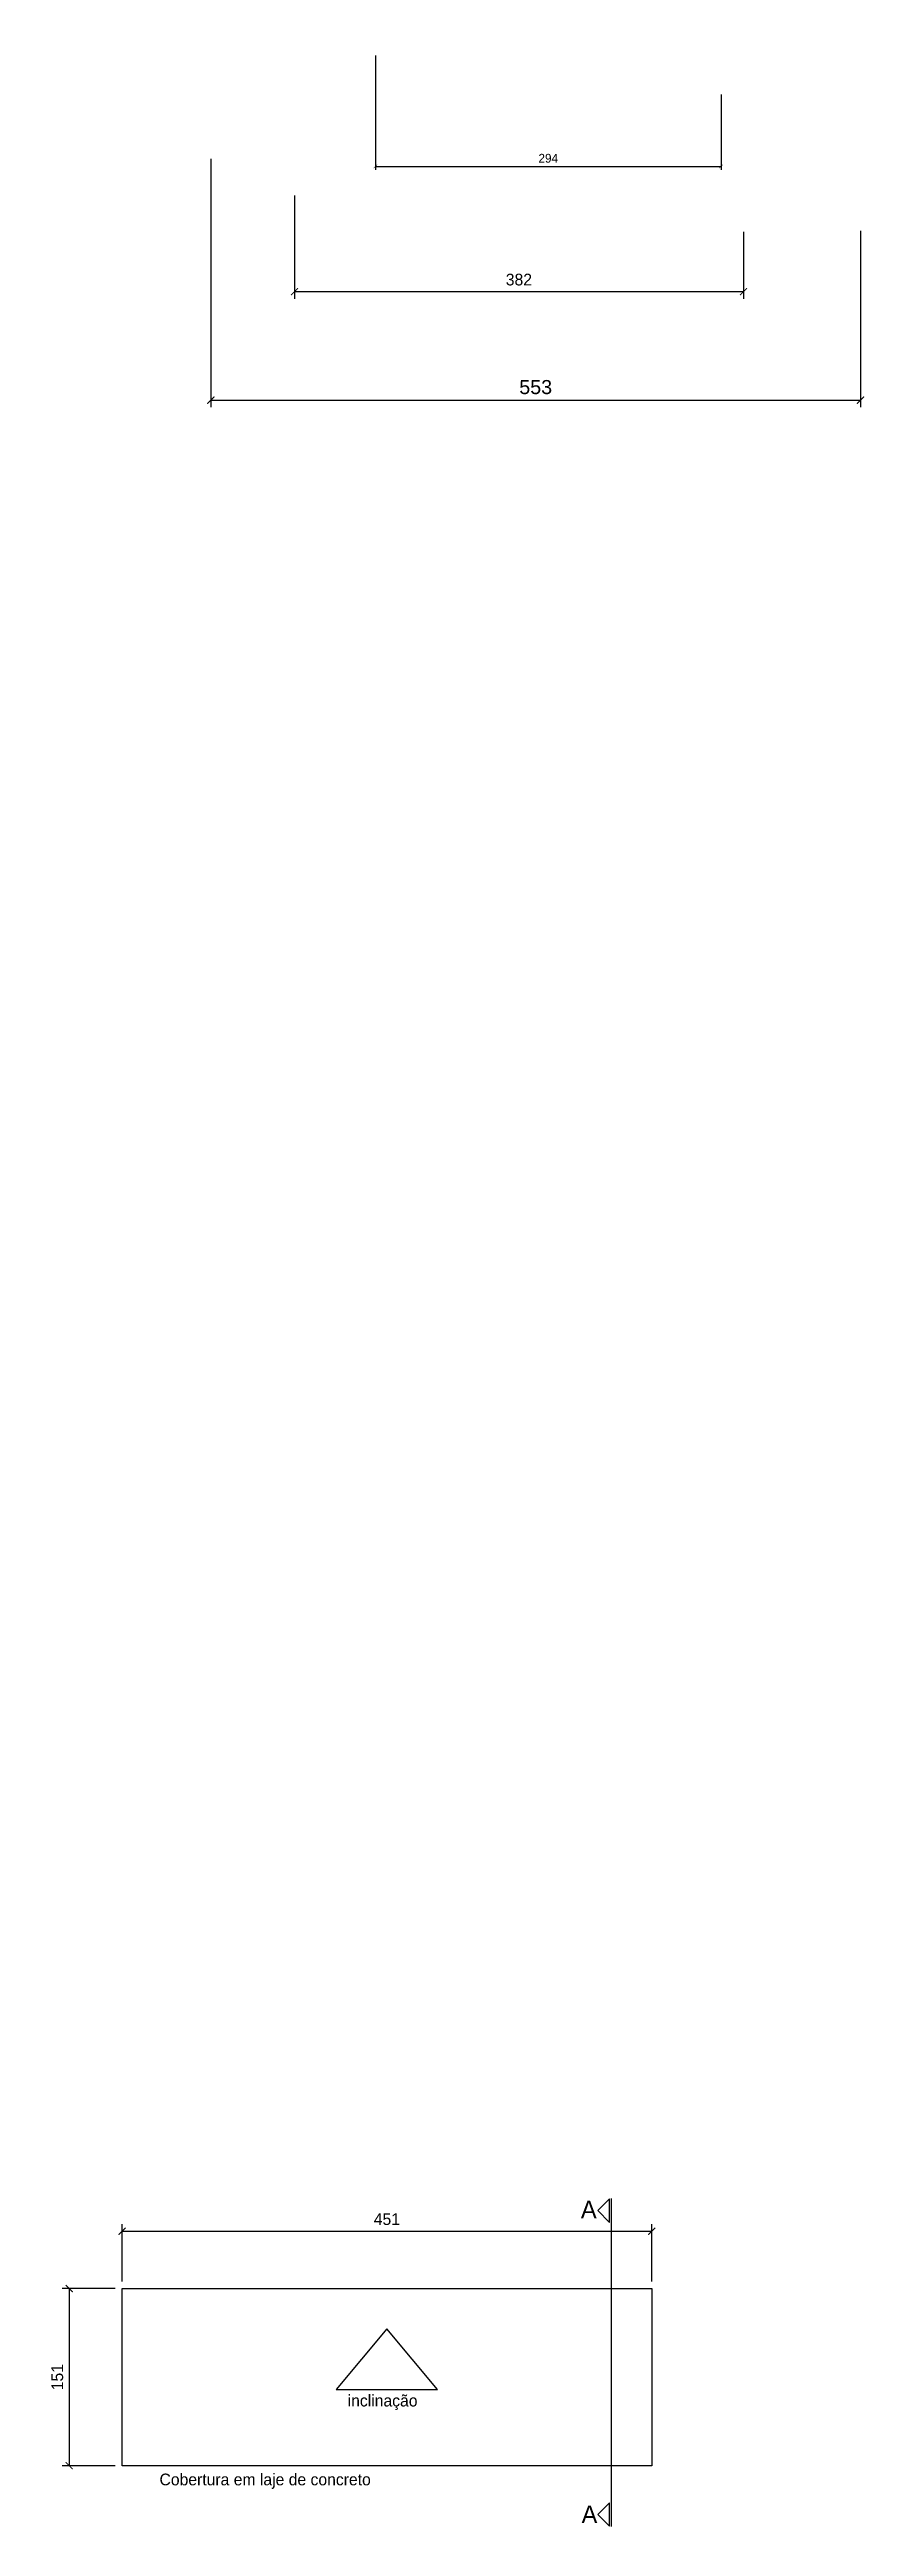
# Model space of a CAD drawing. Header units: centimetres. Extents: x 44.3 to 101.2, y -313.1 to -290.9.
# Drawn here: x 94.27 to 101.2, y -312 to -290.9 of the extents above; entities that cross this region are included whole.
import ezdxf

# ---------------------------------------------------------------- set-up
doc = ezdxf.new("R2010")
doc.units = ezdxf.units.CM
doc.header["$LTSCALE"] = 0.5
doc.linetypes.add('ACAD_ISO03W100', pattern=[30, 12, -18])
doc.layers.add('CARIMBO', color=250, linetype='Continuous')
doc.layers.add('COTA', color=10, linetype='Continuous')
doc.styles.add('Century Gothic', font='GOTHIC.TTF')
doc.styles.add('Century Gothic_B', font='GOTHICB.TTF', dxfattribs={"height": 0.15})
doc.styles.add('COTA40', font='GOTHIC.TTF', dxfattribs={"height": 0.1})
doc.styles.add('cota50', font='arial.ttf', dxfattribs={"height": 0.12})
doc.dimstyles.new('30 of COTA25', dxfattribs={"dimscale": 0, "dimtxt": 0.075, "dimasz": 0.03, "dimexe": 0.03, "dimexo": 0.05, "dimgap": 0.03, "dimtad": 1, "dimdec": 0, "dimlfac": 100, "dimzin": 9, "dimdsep": 46, "dimtxsty": 'Century Gothic', "dimblk": 'ARCHTICK', "dimcen": 0.09, "dimclrt": 7, "dimadec": 1, "dimazin": 0, "dimtfac": 1.5, "dimtdec": 0, "dimtix": 1, "dimtmove": 2, "dimatfit": 3, "dimfxl": 1, "dimtolj": 1, "dimtzin": 0, "dimarcsym": 0})
doc.dimstyles.new('COTA40', dxfattribs={"dimscale": 0, "dimtxt": 0.1, "dimasz": 0.06, "dimexe": 0.06, "dimexo": 0.059, "dimgap": 0.05, "dimtad": 1, "dimdec": 0, "dimlfac": 100, "dimzin": 0, "dimdsep": 46, "dimtxsty": 'COTA40', "dimblk": 'ARCHTICK', "dimcen": 0.09, "dimclrt": 7, "dimadec": 0, "dimazin": 0, "dimtfac": 1.5, "dimtdec": 0, "dimtix": 1, "dimtmove": 2, "dimatfit": 3, "dimfxl": 1, "dimtolj": 1, "dimtzin": 0, "dimarcsym": 0})
doc.dimstyles.new('COTA50', dxfattribs={"dimscale": 0, "dimtxt": 0.12, "dimasz": 0.06, "dimexe": 0.06, "dimexo": 0.0525, "dimgap": 0.05, "dimtad": 1, "dimdec": 0, "dimlfac": 100, "dimzin": 0, "dimdsep": 46, "dimtxsty": 'cota50', "dimblk": 'ARCHTICK', "dimcen": 0.09, "dimclrt": 7, "dimadec": 0, "dimazin": 0, "dimtfac": 1.5, "dimtdec": 0, "dimtix": 1, "dimtmove": 2, "dimatfit": 3, "dimfxl": 1, "dimtolj": 1, "dimtzin": 0, "dimarcsym": 0})

msp = doc.modelspace()

# ---------------------------------------------------------------- texts
at = {"layer": 'CARIMBO', "attachment_point": 1, "style": 'Century Gothic_B'}
for s, width, heights, insert, char_height in [('{\\fCentury Gothic|b0|i0|c0|p34;A}', 0.4899, [0], (98.79, -309.227), 0.15), ('\\pxqj;{\\fCentury Gothic|b0|i0|c0|p34;inclinação}', 4.18047, [0.358], (96.804, -310.881), 0.1), ('\\pxqj;{\\fCentury Gothic|b0|i0|c0|p34;Cobertura em laje de concreto}', 4.18047, [0.358], (95.202, -311.553), 0.1), ('{\\fCentury Gothic|b0|i0|c0|p34;A}', 0.4899, [0], (98.796, -311.825), 0.15)]:
    msp.add_mtext_dynamic_manual_height_columns(s, width=width, gutter_width=0.01, heights=heights, dxfattribs=dict(at, insert=insert, char_height=char_height))

# ---------------------------------------------------------------- blocks, each defined once
blk = doc.blocks.new('_ArchTick')
at = {"color": 0, "linetype": 'ByBlock', "const_width": 0.15}
blk.add_lwpolyline([(-0.5, -0.5), (0.5, 0.5)], dxfattribs=at)
blk = doc.blocks.new('*D29')
at = {"layer": 'COTA', "color": 0, "lineweight": -2, "transparency": 16777216}
for p, q in [((97.04, -290.947), (97.04, -291.923)), ((99.984, -291.279), (99.984, -291.923)), ((97.04, -291.893), (99.984, -291.893))]:
    blk.add_line(p, q, dxfattribs=at)
at = {"layer": 'Defpoints', "color": 0, "lineweight": 5, "transparency": 16777216}
for p in [(97.04, -290.897), (99.984, -291.229), (99.984, -291.893)]:
    blk.add_point(p, dxfattribs=at)
at = {"layer": 'COTA', "color": 0, "lineweight": -2, "transparency": 16777216, "xscale": 0.03, "yscale": 0.03, "zscale": 0.03, "rotation": 180}
blk.add_blockref('_ArchTick', (97.04, -291.893), dxfattribs=at)
at = {"layer": 'COTA', "color": 0, "lineweight": -2, "transparency": 16777216, "xscale": 0.03, "yscale": 0.03, "zscale": 0.03}
blk.add_blockref('_ArchTick', (99.984, -291.893), dxfattribs=at)
at = {"layer": 'COTA', "color": 7, "transparency": 16777216, "insert": (98.512, -291.824), "char_height": 0.075, "attachment_point": 5, "style": 'Century Gothic'}
blk.add_mtext('\\A1;294', dxfattribs=at)
blk = doc.blocks.new('*D30')
at = {"layer": 'COTA', "color": 0, "lineweight": -2, "transparency": 16777216}
for p, q in [((96.351, -292.142), (96.351, -293.02)), ((100.174, -292.45), (100.174, -293.02)), ((96.351, -292.96), (100.174, -292.96))]:
    blk.add_line(p, q, dxfattribs=at)
at = {"layer": 'Defpoints', "color": 0, "lineweight": 5, "transparency": 16777216}
for p in [(96.351, -292.083), (100.174, -292.391), (100.174, -292.96)]:
    blk.add_point(p, dxfattribs=at)
at = {"layer": 'COTA', "color": 0, "lineweight": -2, "transparency": 16777216, "xscale": 0.06, "yscale": 0.06, "zscale": 0.06, "rotation": 180}
blk.add_blockref('_ArchTick', (96.351, -292.96), dxfattribs=at)
at = {"layer": 'COTA', "color": 0, "lineweight": -2, "transparency": 16777216, "xscale": 0.06, "yscale": 0.06, "zscale": 0.06}
blk.add_blockref('_ArchTick', (100.174, -292.96), dxfattribs=at)
at = {"layer": 'COTA', "color": 7, "transparency": 16777216, "insert": (98.262, -292.858), "char_height": 0.1, "attachment_point": 5, "style": 'COTA40'}
blk.add_mtext('\\A1;382', dxfattribs=at)
blk = doc.blocks.new('*D31')
at = {"layer": 'COTA', "color": 0, "lineweight": -2, "transparency": 16777216}
for p, q in [((95.639, -291.827), (95.639, -293.945)), ((101.171, -292.443), (101.171, -293.945)), ((95.639, -293.885), (101.171, -293.885))]:
    blk.add_line(p, q, dxfattribs=at)
at = {"layer": 'Defpoints', "color": 0, "lineweight": 5, "transparency": 16777216}
for p in [(95.639, -291.774), (101.171, -292.391), (101.171, -293.885)]:
    blk.add_point(p, dxfattribs=at)
at = {"layer": 'COTA', "color": 0, "lineweight": -2, "transparency": 16777216, "xscale": 0.06, "yscale": 0.06, "zscale": 0.06, "rotation": 180}
blk.add_blockref('_ArchTick', (95.639, -293.885), dxfattribs=at)
at = {"layer": 'COTA', "color": 0, "lineweight": -2, "transparency": 16777216, "xscale": 0.06, "yscale": 0.06, "zscale": 0.06}
blk.add_blockref('_ArchTick', (101.171, -293.885), dxfattribs=at)
at = {"layer": 'COTA', "color": 7, "transparency": 16777216, "insert": (98.405, -293.774), "char_height": 0.12, "attachment_point": 5, "style": 'cota50'}
blk.add_mtext('\\A1;553', dxfattribs=at)
blk = doc.blocks.new('*D35')
at = {"layer": 'COTA', "color": 0, "lineweight": -2, "transparency": 16777216}
for p, q in [((94.883, -309.917), (94.883, -309.428)), ((94.883, -309.488), (99.393, -309.488)), ((99.393, -309.917), (99.393, -309.428))]:
    blk.add_line(p, q, dxfattribs=at)
at = {"layer": 'Defpoints', "color": 0, "lineweight": 5, "transparency": 16777216}
for p in [(99.393, -309.488), (94.883, -309.976), (99.393, -309.976)]:
    blk.add_point(p, dxfattribs=at)
at = {"layer": 'COTA', "color": 0, "lineweight": -2, "transparency": 16777216, "xscale": 0.06, "yscale": 0.06, "zscale": 0.06, "rotation": 180}
blk.add_blockref('_ArchTick', (94.883, -309.488), dxfattribs=at)
at = {"layer": 'COTA', "color": 0, "lineweight": -2, "transparency": 16777216, "xscale": 0.06, "yscale": 0.06, "zscale": 0.06}
blk.add_blockref('_ArchTick', (99.393, -309.488), dxfattribs=at)
at = {"layer": 'COTA', "color": 7, "transparency": 16777216, "insert": (97.138, -309.385), "char_height": 0.1, "attachment_point": 5, "style": 'COTA40'}
blk.add_mtext('\\A1;451', dxfattribs=at)
blk = doc.blocks.new('*D36')
at = {"layer": 'COTA', "color": 0, "lineweight": -2, "transparency": 16777216}
for p, q in [((94.824, -309.976), (94.373, -309.976)), ((94.433, -309.976), (94.433, -311.486)), ((94.824, -311.486), (94.373, -311.486))]:
    blk.add_line(p, q, dxfattribs=at)
at = {"layer": 'Defpoints', "color": 0, "lineweight": 5, "transparency": 16777216}
for p in [(94.883, -309.976), (94.433, -311.486), (94.883, -311.486)]:
    blk.add_point(p, dxfattribs=at)
at = {"layer": 'COTA', "color": 0, "lineweight": -2, "transparency": 16777216, "xscale": 0.06, "yscale": 0.06, "zscale": 0.06}
for p, rotation in [((94.433, -309.976), 90), ((94.433, -311.486), 270)]:
    blk.add_blockref('_ArchTick', p, dxfattribs=dict(at, rotation=rotation))
at = {"layer": 'COTA', "color": 7, "transparency": 16777216, "insert": (94.332, -310.731), "char_height": 0.1, "attachment_point": 5, "rotation": 90, "style": 'COTA40'}
blk.add_mtext('\\A1;151', dxfattribs=at)

# ---------------------------------------------------------------- dimensions: what is measured, and where the dimension line sits
at = {"layer": 'COTA'}
for base, p1, p2, dimstyle, picture, middle in [((99.984, -291.893), (97.04, -290.897), (99.984, -291.229), '30 of COTA25', '*D29', (98.512, -291.824)), ((101.171, -293.885), (95.639, -291.774), (101.171, -292.391), 'COTA50', '*D31', (98.405, -293.774)), ((100.174, -292.96), (96.351, -292.083), (100.174, -292.391), 'COTA40', '*D30', (98.262, -292.858)), ((99.393, -309.488), (94.883, -309.976), (99.393, -309.976), 'COTA40', '*D35', (97.138, -309.385))]:
    dim = msp.add_linear_dim(base=base, p1=p1, p2=p2, dimstyle=dimstyle, override={"dimscale": 1}, dxfattribs=at)
    dim.commit()
    dim.dimension.update_dxf_attribs({"geometry": picture, "text_midpoint": middle})
dim = msp.add_linear_dim(base=(94.433, -311.486), p1=(94.883, -309.976), p2=(94.883, -311.486), angle=90, dimstyle='COTA40', override={"dimscale": 1}, dxfattribs=at)
dim.commit()
dim.dimension.update_dxf_attribs({"geometry": '*D36', "text_midpoint": (94.332, -310.731)})

# ---------------------------------------------------------------- hatches: boundary and pattern name
at = {"layer": 'CARIMBO', "linetype": 'ACAD_ISO03W100', "lineweight": 5, "true_color": 0x636466}
h = msp.add_hatch(dxfattribs=at)
h.set_pattern_fill('ANSI32', color=251, scale=0.2)
h.set_pattern_definition([(45, (21.3695, -5.2997), (-1.347038, 1.347038), []), (45, (22.2675, -5.2997), (-1.347038, 1.347038), [])])
h.paths.add_polyline_path([(96.706, -310.835), (97.569, -310.835), (97.138, -310.318)])

# ---------------------------------------------------------------- linework, layer by layer
at = {"layer": 'CARIMBO'}
for p, q in [((99.034, -309.412), (99.034, -309.212)), ((99.051, -312.003), (99.051, -309.21)), ((99.034, -312.001), (99.034, -311.801))]:
    msp.add_line(p, q, dxfattribs=at)
for points in [[(99.034, -309.412), (99.034, -309.212), (98.934, -309.312), (99.034, -309.412)], [(96.706, -310.835), (97.569, -310.835), (97.138, -310.318), (96.706, -310.835)], [(99.034, -312.001), (99.034, -311.801), (98.934, -311.901), (99.034, -312.001)]]:
    msp.add_lwpolyline(points, dxfattribs=at)
at = {"layer": 'CARIMBO', "color": 18, "true_color": 0x000000}
msp.add_lwpolyline([(99.393, -311.486), (94.883, -311.486), (94.883, -309.976), (99.393, -309.976), (99.393, -311.486)], dxfattribs=at)

msp.set_redraw_order([(e.dxf.handle, doc.entitydb.next_handle()) for e in msp.query("TEXT MTEXT ATTDEF DIMENSION ARC_DIMENSION")])  # texts and dimensions are drawn at this point

doc.saveas('drawing.dxf')
